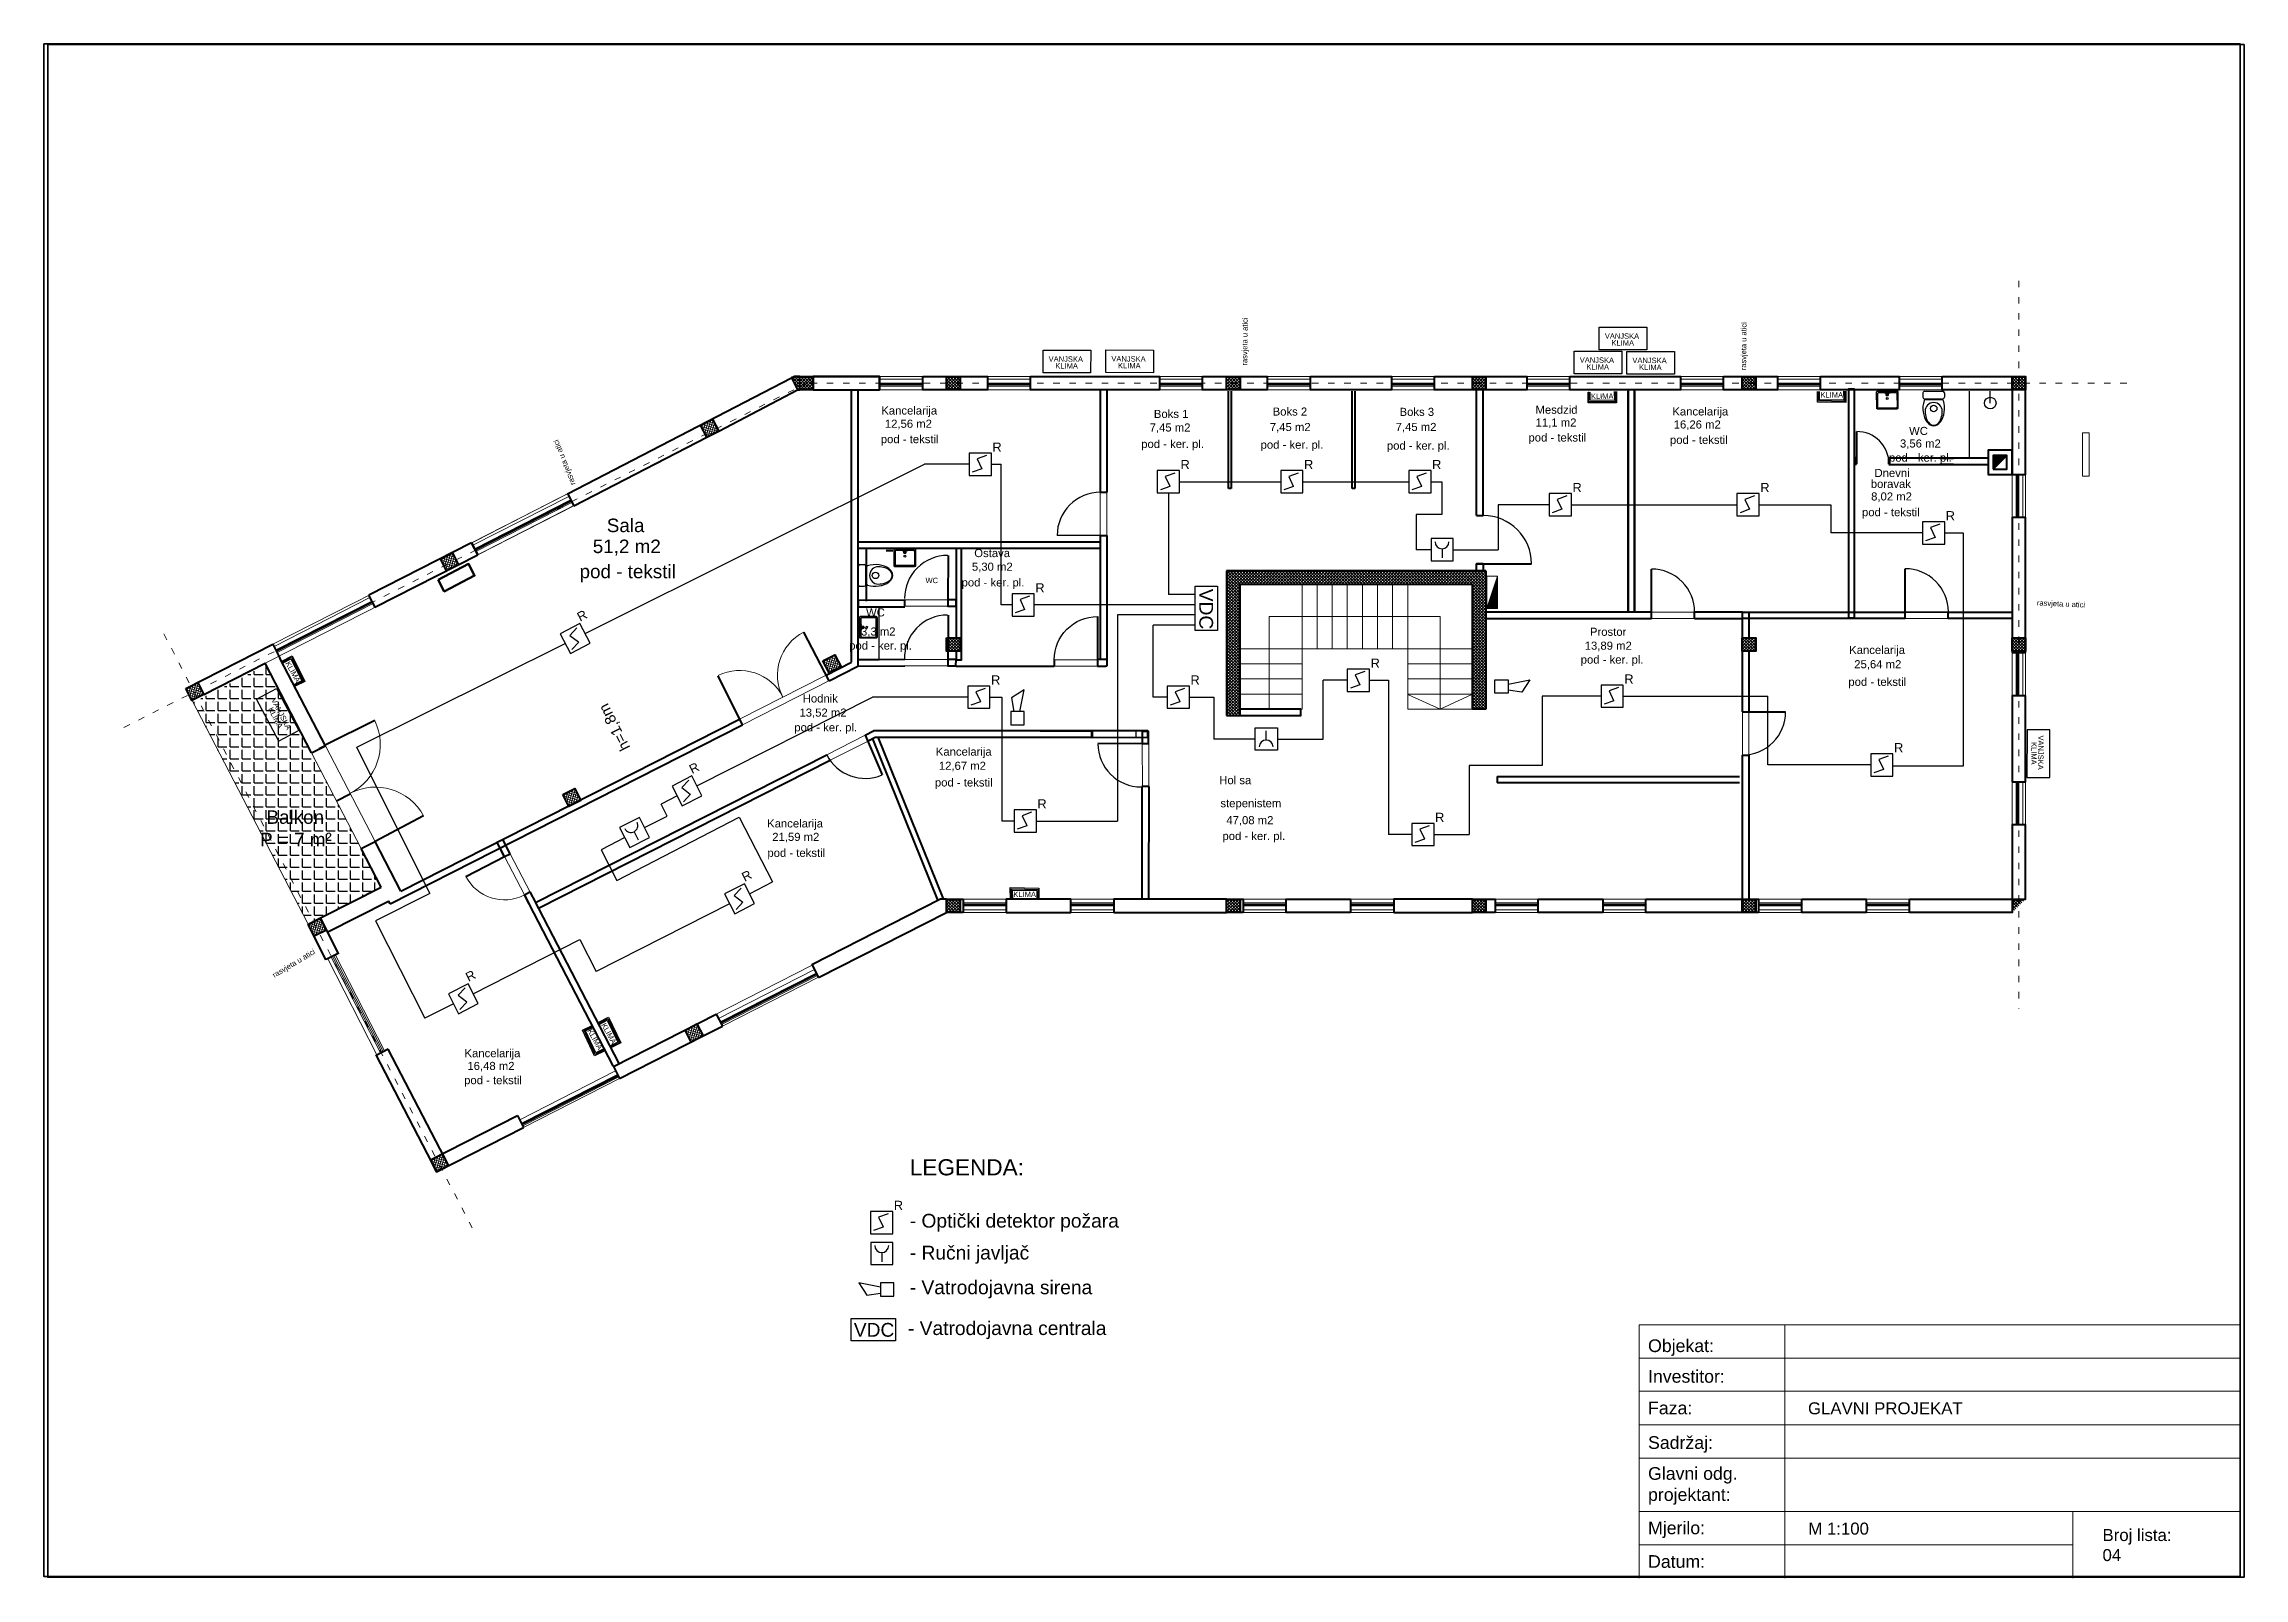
# Model space of a CAD drawing. Header units: millimetres. Extents: x 4190 to 8272, y 62 to 2909.
import ezdxf
from ezdxf.enums import TextEntityAlignment as Align

# ---------------------------------------------------------------- set-up
doc = ezdxf.new("R2010")
doc.units = ezdxf.units.MM
doc.linetypes.add('ACAD_ISO03W100', pattern=[30, 12, -18])
for name, color, linetype in [('01 RASVJETA KRUGOVI', 1, 'Continuous'), ('06 TEL I TV OZNAKE', 7, 'Continuous'), ('Opticki detektor', 1, 'Continuous'), ('People', 252, 'Continuous'), ('Rucni javljac', 1, 'Continuous')]:
    doc.layers.add(name, color=color, linetype=linetype)
for name, color, linetype, lineweight in [('02 RT', 7, 'Continuous', 9), ('KOTE', 252, 'Continuous', 18), ('POGLED', 252, 'Continuous', 9), ('SANITARIJE', 252, 'Continuous', 25), ('ZID', 251, 'Continuous', 40), ('zidovi', 252, 'Continuous', 35)]:
    doc.layers.add(name, color=color, linetype=linetype, lineweight=lineweight)
doc.styles.get("Standard").update_dxf_attribs({"font": 'arial.ttf'})
pattern_1 = [(45, (0, 0), (-2.82842712, 2.82842712), []), (135, (0, 0), (-2.82842712, -2.82842712), [])]

msp = doc.modelspace()

# ---------------------------------------------------------------- texts
for s, height, p in [('Kancelarija', 15, (5743.6, 2221.4)), ('12,56 m2', 15, (5750.2, 2196.9)), ('7,45 m2', 15, (6241.6, 2189.9)), ('Boks 1', 15, (6249.4, 2215.1)), ('7,45 m2', 15, (6464.5, 2190.8)), ('Boks 2', 15, (6469.8, 2219.5)), ('7,45 m2', 15, (6698, 2190.9)), ('Boks 3', 15, (6705.3, 2218.9)), ('Mesdzid', 15, (6957.5, 2222.9)), ('11,1 m2', 15, (6957.7, 2199.2)), ('Kancelarija', 15, (7211.4, 2219.7)), ('16,26 m2', 15, (7213.9, 2195.5)), ('pod - tekstil', 15, (5742.7, 2168.3)), ('pod - ker. pl.', 15, (6225.9, 2159.3)), ('pod - ker. pl.', 15, (6447.4, 2158)), ('pod - ker. pl.', 15, (6681.7, 2156.3)), ('pod - tekstil', 15, (6944.4, 2171.3)), ('pod - tekstil', 15, (7207, 2167)), ('3,56 m2', 15, (7633.8, 2160.2)), ('   WC', 15, (7633.2, 2183.5)), ('pod - ker. pl.', 15, (7613.4, 2134)), ('boravak', 15, (7579.6, 2085.2)), ('Dnevni', 15, (7586.5, 2105.5)), ('pod - tekstil', 15, (7563.3, 2032.7)), ('8,02 m2', 15, (7580.2, 2061.9)), ('Sala', 25, (5234.3, 2003.2)), ('51,2 m2', 25, (5208.3, 1964.3)), ('Ostava', 15, (5916.1, 1956.8)), ('pod - tekstil', 25, (5183.8, 1917.6)), ('WC', 10, (5825.7, 1908.5)), ('5,30 m2', 15, (5911.7, 1931.5)), ('pod - ker. pl.', 15, (5892.6, 1902.3)), ('WC', 15, (5715.3, 1846.7)), ('pod - ker. pl.', 15, (5684, 1785.1)), ('3,3 m2', 15, (5706, 1811.2, -1.6)), ('13,89 m2', 15, (7048.8, 1784.9)), ('Prostor', 15, (7058.5, 1810.7)), ('pod - ker. pl.', 15, (7041.4, 1759.1)), ('Kancelarija', 15, (7539.5, 1777)), ('25,64 m2', 15, (7548.9, 1750.5)), ('pod - tekstil', 15, (7538, 1717.8)), ('13,52 m2', 15, (5591.8, 1660.7)), ('  Hodnik', 15, (5586.2, 1686.9)), ('pod - ker. pl.', 15, (5582.2, 1633.3)), ('Kancelarija', 15, (5844.8, 1588.2)), ('12,67 m2', 15, (5850.4, 1562)), ('pod - tekstil', 15, (5843.1, 1531)), ('Hol sa', 15, (6370.7, 1535.3)), ('Balkon', 25, (4602.9, 1461.7)), ('Kancelarija', 15, (5531.8, 1455)), ('stepenistem', 15, (6372.8, 1492.5)), ('47,08 m2', 15, (6383.8, 1461)), ('P = 7 m²', 25, (4591.1, 1420.1)), ('21,59 m2', 15, (5541.3, 1430)), ('pod - ker. pl.', 15, (6376.6, 1431.6)), ('pod - tekstil', 15, (5532.3, 1400.3)), ('Kancelarija', 15, (4970.3, 1028.5)), ('pod - tekstil', 15, (4969.6, 978.4)), ('16,48 m2', 15, (4975.7, 1004.8))]:
    msp.add_text(s, height=height).set_placement(p)
at = {"layer": '01 RASVJETA KRUGOVI', "color": 14}
for s, rotation, p in [('rasvjeta u atici', 89.4496, (6423, 2356.9)), ('VANJSKA', 359.5508, (7117.9, 2362.1)), ('rasvjeta u atici', 89.4496, (7348.6, 2348.3)), ('VANJSKA', 359.5508, (6085.9, 2319.5)), ('VANJSKA', 359.5508, (6202.3, 2319.8)), ('VANJSKA', 359.5508, (7071.4, 2317.5)), ('KLIMA', 359.5508, (7119.4, 2349.4)), ('VANJSKA', 359.5508, (7169, 2317)), ('KLIMA', 359.5508, (6087.4, 2306.8)), ('KLIMA', 359.5508, (6203.8, 2307.1)), ('KLIMA', 359.5508, (7072.9, 2304.8)), ('KLIMA', 359.5508, (7170.5, 2304.3)), ('KLIMA', 0.789, (7081.3, 2250.5)), ('KLIMA', 0.0029, (7507.2, 2253)), ('rasvjeta u atici', 111.2959, (5160, 2134.2)), ('rasvjeta u atici', 357.4375, (7932.3, 1865.2)), ('KLIMA', 299.0855, (4647.7, 1741.4)), ('KLIMA', 297.5508, (4615.3, 1656.1)), ('VANJSKA', 297.5508, (4625.8, 1663.4)), ('KLIMA', 269.5508, (7877.4, 1592.5)), ('VANJSKA', 269.5508, (7890.1, 1594)), ('KLIMA', 0.0029, (6009.6, 1325.8)), ('rasvjeta u atici', 30.9863, (4656, 1198.6)), ('KLIMA', 299.0855, (5208.1, 1059.4)), ('KLIMA', 299.0855, (5233.8, 1070.2))]:
    msp.add_text(s, height=10, rotation=rotation, dxfattribs=at).set_placement(p, align=Align.CENTER)
at = {"layer": '06 TEL I TV OZNAKE'}
msp.add_text('h=1,8m', height=20, rotation=117, dxfattribs=at).set_placement((5256.9, 1645.4), align=Align.CENTER)
at = {"layer": 'Opticki detektor'}
for s, height, p in [('R', 17, (5949.8, 2152.5)), ('R', 17, (6298.9, 2120.1)), ('R', 17, (6528, 2120.1)), ('R', 17, (6765.6, 2120.1)), ('R', 17, (7026.1, 2077.4)), ('R', 17, (7374.6, 2077.4)), ('R', 17, (7718.7, 2025.1)), ('R', 17, (6029.5, 1891.4)), ('R', 17, (6651.5, 1751.5)), ('R', 17, (5947.3, 1720.3)), ('R', 17, (6317.3, 1720.3)), ('R', 17, (7122.3, 1722)), ('R', 17, (7622.8, 1594.5)), ('R', 17, (6033.3, 1490.2)), ('R', 17, (6771.2, 1465.2)), ('LEGENDA:', 30, (5796.4, 809.2)), ('R', 17, (5766.8, 745)), ('- Optički detektor požara', 25.5, (5796.4, 712.2)), ('- Ručni javljač', 25.5, (5796.4, 653)), ('- Vatrodojavna sirena', 25.5, (5796.4, 588.6)), ('VDC', 25.5, (5692.6, 509.7)), ('- Vatrodojavna centrala', 25.5, (5793.1, 512.8))]:
    msp.add_text(s, height=height, dxfattribs=at).set_placement(p)
for s, height, rotation, p in [('VDC', 25.5, 270, (6333.7, 1898)), ('R', 17, 27.6598, (5184.8, 1836.7)), ('R', 17, 27, (5392.6, 1553.9)), ('R', 17, 27, (5490.1, 1353.8)), ('R', 17, 27, (4977.7, 1168.2))]:
    msp.add_text(s, height=height, rotation=rotation, dxfattribs=at).set_placement(p)
at = {"layer": 'zidovi', "color": 7, "attachment_point": 1}
for s, width, insert, char_height in [('Objekat:', 710.518, (7166.3, 504.7), 23.51), ('Investitor:', 710.518, (7166.3, 447.8), 23.512), ('Faza:', 710.518, (7166.3, 389.2), 23.51), ('GLAVNI PROJEKAT', 702.793, (7463.1, 387.9), 22.275), ('Sadržaj:', 710.518, (7166.3, 325), 23.51), ('Glavni odg. \\Pprojektant:', 710.518, (7166.3, 267.6), 23.512), ('Mjerilo:', 710.518, (7166.3, 166.6), 23.51), ('M 1:100', 399.618, (7463.7, 164.6), 22.27), ('Broj lista:\\P04', 702.793, (8009.6, 152.7), 22.275), ('Datum:', 710.518, (7166.3, 104.2), 23.51)]:
    msp.add_mtext_dynamic_manual_height_columns(s, width=width, gutter_width=12.5, heights=[0], dxfattribs=dict(at, insert=insert, char_height=char_height))

# ---------------------------------------------------------------- blocks, each defined once
blk = doc.blocks.new('vkanc')
at = {"layer": 'People'}
blk.add_line((351599.9, 150091.4), (351599.9, 150011.4), dxfattribs=at)
for points in [[(351519.9, 150091.4), (351519.9, 150103.4)], [(351599.9, 150103.4), (351599.9, 150091.4)]]:
    blk.add_lwpolyline(points, dxfattribs=at)
blk.add_arc((351599.9, 150091.3), 80, 179.9647, 270.0353, dxfattribs=at)
at = {"layer": 'POGLED'}
for p, q in [((351519.9, 150091.4), (351519.9, 150103.4)), ((351519.9, 150103.4), (351599.9, 150103.4)), ((351599.9, 150103.4), (351599.9, 150091.4)), ((351599.9, 150091.4), (351519.9, 150091.4))]:
    blk.add_line(p, q, dxfattribs=at)
at = {"layer": 'ZID'}
for p, q in [((351519.9, 150091.4), (351519.9, 150103.4)), ((351599.9, 150091.4), (351599.9, 150103.4))]:
    blk.add_line(p, q, dxfattribs=at)
blk = doc.blocks.new('wc')
at = {"layer": 'SANITARIJE'}
for p, q in [((202329.3, -61175), (202329.3, -61167)), ((202366.3, -61178), (202332.3, -61178)), ((202364.4, -61163), (202334.3, -61163)), ((202369.3, -61175), (202369.3, -61167))]:
    blk.add_line(p, q, dxfattribs=at)
at = {"layer": 'SANITARIJE', "linetype": 'Continuous'}
blk.add_line((202366.3, -61164), (202332.3, -61164), dxfattribs=at)
at = {"layer": 'SANITARIJE'}
blk.add_circle((202349.3, -61146), 6, dxfattribs=at)
for centre, radius, start, end in [((202349.3, -61141), 16, 180, 0), ((202332.3, -61167), 3, 90, 180), ((202332.3, -61175), 3, 180, 270), ((202334.3, -61160), 3, 196.877, 270), ((202364.4, -61160), 3, 270, 343.123), ((202366.3, -61167), 3, 0, 90), ((202366.3, -61175), 3, 270, 0)]:
    blk.add_arc(centre, radius, start, end, dxfattribs=at)
for centre, major_axis, start_param, end_param in [((202349.3, -61146.5), (0, -32.5), 1.112765, 5.17042), ((202349.3, -61141), (0, 26), 4.712389, 7.853982)]:
    blk.add_ellipse(centre, major_axis=major_axis, ratio=0.615385, start_param=start_param, end_param=end_param, dxfattribs=at)
blk = doc.blocks.new('lav')
at = {"layer": 'SANITARIJE'}
for p, q in [((346740.4, 158614.3), (346743.7, 158614.3)), ((346743.7, 158611), (346740.4, 158611)), ((346743.7, 158614.3), (346743.7, 158611))]:
    blk.add_line(p, q, dxfattribs=at)
at = {"layer": 'SANITARIJE', "extrusion": (1e-16, 1, 0)}
for p, q in [((346745.4, 158611, 6.6), (346740.4, 158611, 1.6)), ((346743.7, 158611, 1.6), (346747, 158611, 4.9)), ((346747, 158611, 6.6), (346745.4, 158611, 6.6)), ((346747, 158611, 4.9), (346748.7, 158611, 4.9)), ((346748.7, 158611, 5.6), (346747, 158611, 6.6)), ((346748.7, 158611, 4.9), (346748.7, 158611, 5.6))]:
    blk.add_line(p, q, dxfattribs=at)
at = {"layer": 'SANITARIJE'}
blk.add_lwpolyline([(346740.4, 158594.5), (346740.4, 158630.8, -0.414214), (346742.1, 158632.4), (346771.7, 158632.4, -0.414214), (346773.4, 158630.8), (346773.4, 158594.5, -0.414214), (346771.7, 158592.9), (346742.1, 158592.9, -0.414214)], format="xyb", close=True, dxfattribs=at)
for points in [[(346740.4, 158630.8), (346740.6, 158631.6), (346741.2, 158632.2), (346742, 158632.4)], [(346771.7, 158632.4), (346772.5, 158632.2), (346773.1, 158631.6), (346773.3, 158630.8)], [(346740.4, 158594.5), (346740.6, 158593.7), (346741.2, 158593.2), (346742, 158592.9)], [(346771.7, 158592.9), (346772.5, 158593.1), (346773.1, 158593.7), (346773.3, 158594.5)]]:
    blk.add_lwpolyline(points, dxfattribs=at)
blk.add_circle((346754.2, 158612.7), 1.65, dxfattribs=at)
for points, invisible_edges in [([(346740.4, 158630.8), (346740.6, 158631.6), (346743.9, 158630), (346743.7, 158629.2)], 10), ([(346740.4, 158630.8), (346743.7, 158629.1), (346743.7, 158596.2), (346740.4, 158594.5)], 5), ([(346740.6, 158631.6), (346741.2, 158632.2), (346744.5, 158630.5), (346743.9, 158630)], 10), ([(346741.2, 158632.2), (346742, 158632.4), (346745.3, 158630.8), (346744.5, 158630.5)], 10), ([(346770.1, 158630.8), (346771.7, 158632.4), (346742, 158632.4), (346745.3, 158630.8)], 5), ([(346770.9, 158630.5), (346770.1, 158630.8), (346771.7, 158632.4), (346772.5, 158632.2)], 10), ([(346771.4, 158630), (346770.9, 158630.5), (346772.5, 158632.2), (346773.1, 158631.6)], 10), ([(346771.7, 158629.1), (346771.4, 158630), (346773.1, 158631.6), (346773.4, 158630.8)], 10), ([(346771.7, 158596.2), (346773.4, 158594.5), (346773.4, 158630.8), (346771.7, 158629.1)], 5), ([(346740.4, 158614.3, 1.6), (346745.4, 158614.3, 6.6), (346747, 158614.3, 6.6), (346743.7, 158614.3, 1.6)], 4), ([(346740.4, 158611, 1.6), (346743.7, 158611, 1.6), (346747, 158611, 4.9), (346745.4, 158611, 6.6)], 4), ([(346740.4, 158594.5), (346743.7, 158596.2), (346743.9, 158595.4), (346740.6, 158593.9)], 5), ([(346743.9, 158595.4), (346744.5, 158594.8), (346741.2, 158593.2), (346740.6, 158593.9)], 10), ([(346742.1, 158615.5, 3.3), (346740.7, 158616.3, 3.3), (346740.7, 158617.9, 3.3), (346742.1, 158618.8, 3.3)], 8), ([(346742.1, 158606.6, 3.3), (346740.7, 158607.4, 3.3), (346740.7, 158609, 3.3), (346742.1, 158609.9, 3.3)], 8), ([(346744.5, 158594.8), (346745.3, 158594.6), (346742.1, 158592.9), (346741.2, 158593.2)], 10), ([(346742.1, 158615.5, 3.3), (346742.1, 158618.8, 3.3), (346743.5, 158617.9, 3.3), (346743.5, 158616.3, 3.3)], 1), ([(346742.1, 158609.9, 3.3), (346742.1, 158606.6, 3.3), (346743.5, 158607.4, 3.3), (346743.5, 158609, 3.3)], 1), ([(346745.3, 158594.6), (346770.1, 158594.5), (346771.7, 158592.9), (346742.1, 158592.9)], 10), ([(346743.7, 158614.3, 1.6), (346747, 158614.3, 6.6), (346747, 158614.3, 4.9), (346743.7, 158614.3, 1.6)], 3), ([(346745.4, 158611, 6.6), (346747, 158611, 4.9), (346747, 158611, 6.6)], 11), ([(346747, 158614.3, 6.6), (346748.7, 158614.3, 5.6), (346748.7, 158614.3, 4.9), (346747, 158614.3, 4.9)], 8), ([(346748.7, 158611, 4.9), (346747, 158611, 4.9), (346747, 158611, 6.6), (346748.7, 158611, 5.6)], 2), ([(346770, 158594.6), (346770.9, 158594.8), (346772.5, 158593.1), (346771.7, 158592.9)], 10), ([(346770.9, 158594.8), (346771.5, 158595.4), (346773.1, 158593.7), (346772.5, 158593.1)], 10), ([(346771.5, 158595.4), (346771.7, 158596.2), (346773.4, 158594.5), (346773.1, 158593.7)], 10)]:
    blk.add_3dface(points, dxfattribs=dict(at, invisible_edges=invisible_edges))
for points in [[(346745.4, 158614.3, 6.6), (346745.4, 158611, 6.6), (346740.4, 158611, 1.6), (346740.4, 158614.3, 1.6)], [(346743.7, 158614.3, 1.6), (346740.4, 158614.3, 1.6), (346740.4, 158614.3), (346743.7, 158614.3)], [(346740.4, 158614.3), (346740.4, 158614.3, 1.6), (346740.4, 158611, 1.6), (346740.4, 158611)], [(346740.4, 158611), (346740.4, 158614.3), (346743.7, 158614.3), (346743.7, 158611)], [(346740.4, 158611, 1.6), (346743.7, 158611, 1.6), (346743.7, 158611), (346740.4, 158611)], [(346743.7, 158611, 1.6), (346743.7, 158614.3, 1.6), (346743.7, 158614.3), (346743.7, 158611)], [(346745.4, 158611, 6.6), (346745.4, 158614.3, 6.6), (346747, 158614.3, 6.6), (346747, 158611, 6.6)], [(346748.7, 158611, 5.6), (346748.7, 158614.3, 5.6), (346747, 158614.3, 6.6), (346747, 158611, 6.6)], [(346748.7, 158611, 5.6), (346748.7, 158614.3, 5.6), (346748.7, 158614.3, 4.9), (346748.7, 158611, 4.9)]]:
    blk.add_3dface(points, dxfattribs=at)
mesh = blk.add_polymesh((2, 6), dxfattribs=dict(at, n_close=True))
for k, corner in enumerate([(346742.1, 158618.8), (346740.7, 158617.9), (346740.7, 158616.3), (346742.1, 158615.5), (346743.5, 158616.3), (346743.5, 158617.9), (346742.1, 158618.8, 3.3), (346740.7, 158617.9, 3.3), (346740.7, 158616.3, 3.3), (346742.1, 158615.5, 3.3), (346743.5, 158616.3, 3.3), (346743.5, 158617.9, 3.3)]):
    mesh.set_mesh_vertex(divmod(k, 6), corner)
mesh = blk.add_polymesh((2, 6), dxfattribs=dict(at, n_close=True))
for k, corner in enumerate([(346742.1, 158609.9), (346740.7, 158609), (346740.7, 158607.4), (346742.1, 158606.6), (346743.5, 158607.4), (346743.5, 158609), (346742.1, 158609.9, 3.3), (346740.7, 158609, 3.3), (346740.7, 158607.4, 3.3), (346742.1, 158606.6, 3.3), (346743.5, 158607.4, 3.3), (346743.5, 158609, 3.3)]):
    mesh.set_mesh_vertex(divmod(k, 6), corner)
blk = doc.blocks.new('stubici')
at = {"layer": 'KOTE'}
h = blk.add_hatch(dxfattribs=at)
h.set_pattern_fill('ANSI37', color=256, scale=32)
h.set_pattern_definition(pattern_1)
h.paths.add_polyline_path([(47516.7, -24416.1), (47506.5, -24416.1), (47501.2, -24418.8), (47512.6, -24441.1), (47516.7, -24441.1)])
h.paths.add_polyline_path([(47541.7, -24416.1), (47516.7, -24416.1), (47516.7, -24428.6), (47541.7, -24428.6)])
h.paths.add_polyline_path([(47541.7, -24428.6), (47529.2, -24428.6), (47516.7, -24434.9), (47516.7, -24441.1), (47541.7, -24441.1)])
h.paths.add_polyline_path([(47529.2, -24428.6), (47516.7, -24428.6), (47516.7, -24434.9)], flags=17)
h = blk.add_hatch(dxfattribs=at)
h.set_pattern_fill('ANSI37', color=256, scale=32)
h.set_pattern_definition(pattern_1)
h.paths.add_polyline_path([(47801.6, -24416.1), (47789.1, -24416.1), (47789.1, -24428.6), (47801.6, -24428.6)])
h.paths.add_polyline_path([(47814.1, -24416.1), (47801.6, -24416.1), (47801.6, -24428.6), (47814.1, -24428.6)])
h.paths.add_polyline_path([(47814.1, -24428.6), (47801.6, -24428.6), (47801.6, -24441.1), (47814.1, -24441.1)])
h.paths.add_polyline_path([(47801.6, -24428.6), (47789.1, -24428.6), (47789.1, -24441.1), (47801.6, -24441.1)])
h = blk.add_hatch(dxfattribs=at)
h.set_pattern_fill('ANSI37', color=256, scale=32)
h.set_pattern_definition(pattern_1)
h.paths.add_polyline_path([(48308.5, -24416.1), (48308.5, -24441.1), (48333.5, -24441.1), (48333.5, -24416.1)])
h.paths.add_polyline_path([(48764.5, -24416.1), (48764.5, -24441.1), (48789.5, -24441.1), (48789.5, -24416.1)])
h.paths.add_polyline_path([(49265.3, -24416.1), (49265.3, -24441.1), (49290.3, -24441.1), (49290.3, -24416.1)])
h = blk.add_hatch(dxfattribs=at)
h.set_pattern_fill('ANSI37', color=256, scale=32)
h.set_pattern_definition(pattern_1)
h.paths.add_polyline_path([(49778.5, -24416.1), (49766, -24416.1), (49766, -24428.6), (49778.5, -24428.6)])
h.paths.add_polyline_path([(49791, -24416.1), (49778.5, -24416.1), (49778.5, -24428.6), (49791, -24428.6)])
h.paths.add_polyline_path([(49791, -24428.6), (49778.5, -24428.6), (49778.5, -24441.1), (49791, -24441.1)])
h.paths.add_polyline_path([(49778.5, -24428.6), (49766, -24428.6), (49766, -24441.1), (49778.5, -24441.1)])
h = blk.add_hatch(dxfattribs=at)
h.set_pattern_fill('ANSI37', color=256, scale=32, angle=119)
h.set_pattern_definition([(164, (955.153, 488.8974), (-1.10254942, -3.84504678), []), (254, (955.153, 488.8974), (3.84504678, -1.10254942), [])])
h.paths.add_polyline_path([(47332.6, -24506.4), (47354.8, -24495.1), (47366.2, -24517.3), (47343.9, -24528.7)])
h = blk.add_hatch(dxfattribs=at)
h.set_pattern_fill('ANSI37', color=256, scale=32, angle=119)
h.set_pattern_definition([(164, (472.422, 240.7428), (-1.10254942, -3.84504678), []), (254, (472.422, 240.7428), (3.84504678, -1.10254942), [])])
h.paths.add_polyline_path([(46849.8, -24754.6), (46872.1, -24743.2), (46883.5, -24765.5), (46861.2, -24776.9)])
h = blk.add_hatch(dxfattribs=at)
h.set_pattern_fill('ANSI37', color=256, scale=32, angle=119)
h.set_pattern_definition([(164, (1182.281, 51.224), (-1.10254942, -3.84504678), []), (254, (1182.281, 51.224), (3.84504678, -1.10254942), [])])
h.paths.add_polyline_path([(47559.7, -24944.1), (47581.9, -24932.8), (47593.3, -24955), (47571, -24966.4)])
h = blk.add_hatch(dxfattribs=at)
h.set_pattern_fill('ANSI37', color=256, scale=32)
h.set_pattern_definition(pattern_1)
h.paths.add_polyline_path([(47789.1, -25386.1), (47814.1, -25386.1), (47814.1, -25411.1), (47789.1, -25411.1)])
h.paths.add_polyline_path([(48308.5, -25386.1), (48333.5, -25386.1), (48333.5, -25411.1), (48308.5, -25411.1)])
h.paths.add_polyline_path([(48764.5, -25386.1), (48789.5, -25386.1), (48789.5, -25411.1), (48764.5, -25411.1)])
h.paths.add_polyline_path([(49265.3, -25386.1), (49290.3, -25386.1), (49290.3, -25411.1), (49265.3, -25411.1)])
h.paths.add_polyline_path([(49766, -25386.1), (49791, -25386.1), (49782.1, -25395.1), (49766, -25411.1)])
h.paths.add_polyline_path([(49766, -24901.1), (49791, -24901.1), (49791, -24926.1), (49766, -24926.1)])
h.paths.add_polyline_path([(49265.3, -24901.1), (49290.3, -24901.1), (49290.3, -24926.1), (49265.3, -24926.1)])
h = blk.add_hatch(dxfattribs=at)
h.set_pattern_fill('ANSI37', color=256, scale=32)
h.set_pattern_definition(pattern_1)
h.paths.add_polyline_path([(47801.6, -24901.1), (47789.1, -24901.1), (47789.1, -24913.6), (47801.6, -24913.6)])
h.paths.add_polyline_path([(47814.1, -24901.1), (47801.6, -24901.1), (47801.6, -24913.6), (47814.1, -24913.6)])
h.paths.add_polyline_path([(47814.1, -24913.6), (47801.6, -24913.6), (47801.6, -24926.1), (47814.1, -24926.1)])
h.paths.add_polyline_path([(47801.6, -24913.6), (47789.1, -24913.6), (47789.1, -24926.1), (47801.6, -24926.1)])
h = blk.add_hatch(dxfattribs=at)
h.set_pattern_fill('ANSI37', color=256, scale=32, angle=119)
h.set_pattern_definition([(164, (0, 0), (-1.10254942, -3.84504678), []), (254, (0, 0), (3.84504678, -1.10254942), [])])
h.paths.add_polyline_path([(46377.4, -24995.3), (46388.8, -25017.6), (46411, -25006.2), (46399.7, -24984)])
h = blk.add_hatch(dxfattribs=at)
h.set_pattern_fill('ANSI37', color=256, scale=32, angle=119)
h.set_pattern_definition([(164, (699.4853, -196.879), (-1.10254942, -3.84504678), []), (254, (699.4853, -196.879), (3.84504678, -1.10254942), [])])
h.paths.add_polyline_path([(47076.9, -25192.2), (47099.1, -25180.9), (47110.5, -25203.1), (47088.3, -25214.5)])
h = blk.add_hatch(dxfattribs=at)
h.set_pattern_fill('ANSI37', color=256, scale=32, angle=119)
h.set_pattern_definition([(164, (226.918, -437.6962), (-1.10254942, -3.84504678), []), (254, (226.918, -437.6962), (3.84504678, -1.10254942), [])])
h.paths.add_polyline_path([(46604.3, -25433), (46626.6, -25421.7), (46637.9, -25443.9), (46615.7, -25455.3)])
h = blk.add_hatch(dxfattribs=at)
h.set_pattern_fill('ANSI37', color=256, scale=32, angle=119)
h.set_pattern_definition([(164, (926.163, -633.7577), (-1.10254942, -3.84504678), []), (254, (926.163, -633.7577), (3.84504678, -1.10254942), [])])
h.paths.add_polyline_path([(47303.6, -25629.1), (47325.8, -25617.7), (47337.2, -25640), (47314.9, -25651.4)])
h = blk.add_hatch(dxfattribs=at)
h.set_pattern_fill('ANSI37', color=256, scale=32, angle=119)
h.set_pattern_definition([(164, (453.9342, -874.8723), (-1.10254942, -3.84504678), []), (254, (453.9342, -874.8723), (3.84504678, -1.10254942), [])])
h.paths.add_polyline_path([(46831.3, -25870.2), (46853.6, -25858.8), (46865, -25881.1), (46842.7, -25892.5)])
at = {"layer": 'POGLED'}
blk.add_lwpolyline([(49291.2, -25385.7), (47789.1, -25386.1), (47789.1, -25411.1), (49291.2, -25410.7)], close=True, dxfattribs=at)
at = {"layer": 'ZID'}
blk.add_line((47501.2, -24418.8), (47512.6, -24441.1), dxfattribs=at)
for points in [[(47516.7, -24416.1), (47541.7, -24416.1), (47541.7, -24441.1), (47516.7, -24441.1)], [(47789.1, -24416.1), (47814.1, -24416.1), (47814.1, -24441.1), (47789.1, -24441.1)], [(48308.5, -24416.1), (48333.5, -24416.1), (48333.5, -24441.1), (48308.5, -24441.1)], [(48764.5, -24416.1), (48789.5, -24416.1), (48789.5, -24441.1), (48764.5, -24441.1)], [(49265.3, -24416.1), (49290.3, -24416.1), (49290.3, -24441.1), (49265.3, -24441.1)], [(49766, -24416.1), (49791, -24416.1), (49791, -24441.1), (49766, -24441.1)], [(47332.6, -24506.4), (47354.8, -24495.1), (47366.2, -24517.3), (47343.9, -24528.7)], [(46849.8, -24754.6), (46872.1, -24743.2), (46883.5, -24765.5), (46861.2, -24776.9)], [(47559.6, -24944.1), (47581.9, -24932.7), (47593.2, -24955), (47571, -24966.3)], [(47789.1, -24901.1), (47814.1, -24901.1), (47814.1, -24926.1), (47789.1, -24926.1)], [(49766, -24901.1), (49791, -24901.1), (49791, -24926.1), (49766, -24926.1)], [(46377.4, -24995.3), (46399.7, -24984), (46411, -25006.2), (46388.8, -25017.6)], [(47076.9, -25192.2), (47099.1, -25180.9), (47110.5, -25203.1), (47088.3, -25214.5)], [(47789.1, -25386.1), (47814.1, -25386.1), (47814.1, -25411.1), (47789.1, -25411.1)], [(48308.5, -25386.1), (48333.5, -25386.1), (48333.5, -25411.1), (48308.5, -25411.1)], [(48764.5, -25386.1), (48789.5, -25386.1), (48789.5, -25411.1), (48764.5, -25411.1)], [(49265.3, -25386.1), (49290.3, -25386.1), (49290.3, -25411.1), (49265.3, -25411.1)], [(46604.5, -25433), (46626.7, -25421.6), (46638.1, -25443.9), (46615.8, -25455.2)], [(47303.6, -25629.1), (47325.8, -25617.7), (47337.2, -25640), (47314.9, -25651.4)], [(46831.3, -25870.2), (46853.6, -25858.8), (46865, -25881.1), (46842.7, -25892.5)]]:
    blk.add_lwpolyline(points, close=True, dxfattribs=at)
blk = doc.blocks.new('prozwer')
at = {"layer": 'POGLED'}
for p, q in [((47741.6, -27524.4), (47661.6, -27524.4)), ((47741.6, -27529.4), (47661.6, -27529.4)), ((47741.6, -27549.4), (47661.6, -27549.4))]:
    blk.add_line(p, q, dxfattribs=at)
for points in [[(47741.6, -27539.4), (47661.6, -27539.4), (47661.6, -27536.7), (47741.6, -27536.7)], [(47741.6, -27539.4), (47661.6, -27539.4), (47661.6, -27542.1), (47741.6, -27542.1)]]:
    blk.add_lwpolyline(points, dxfattribs=at)
at = {"layer": 'ZID'}
blk.add_line((47741.6, -27539.4), (47661.6, -27539.4), dxfattribs=at)
blk = doc.blocks.new('_RT')
at = {"layer": '02 RT', "lineweight": 20}
h = blk.add_hatch(dxfattribs=at)
h.set_pattern_fill('ANSI31', color=256)
h.set_pattern_definition([(45, (0, 0), (-0.08838834765, 0.08838834765), [])])
h.paths.add_polyline_path([(108054.2, -19514.5), (108054.2, -19454.5), (108074.2, -19454.5)])
blk.add_line((108074.2, -19454.5), (108054.2, -19514.5), dxfattribs=at)
blk.add_lwpolyline([(108054.2, -19514.5), (108074.2, -19514.5), (108074.2, -19454.5), (108054.2, -19454.5)], close=True, dxfattribs=at)

# ---------------------------------------------------------------- hatches: boundary and pattern name
at = {"layer": 'KOTE'}
h = msp.add_hatch(dxfattribs=at)
h.set_pattern_fill('ANSI37', color=256, scale=32)
h.set_pattern_definition([(45, (-41924.2388, 26708.127), (-2.82842712, 2.82842712), []), (135, (-41924.2388, 26708.127), (-2.82842712, -2.82842712), [])])
h.paths.add_polyline_path([(6853.3, 1931.6), (6396.8, 1931.6), (6396.8, 1794.6), (6409.3, 1794.6), (6409.3, 1906.6), (6524.3, 1906.6), (6549.3, 1906.6), (6577.3, 1906.6), (6605.3, 1906.6), (6633.3, 1906.6), (6661.3, 1906.6), (6837.3, 1906.6), (6840.3, 1906.6), (6840.3, 1794.6), (6853.3, 1794.6)])
h.paths.add_polyline_path([(6396.8, 1931.6), (6384.3, 1931.6), (6384.3, 1794.6), (6396.8, 1794.6)])
h.paths.add_polyline_path([(6396.8, 1794.6), (6384.3, 1794.6), (6384.3, 1663), (6396.8, 1663)])
h.paths.add_polyline_path([(6409.3, 1794.6), (6396.8, 1794.6), (6396.8, 1663), (6409.3, 1663)])
h.paths.add_polyline_path([(6853.3, 1794.6), (6840.3, 1794.6), (6840.3, 1674.6), (6853.3, 1674.6)])
h.paths.add_polyline_path([(6865.3, 1794.6), (6853.3, 1794.6), (6853.3, 1674.6), (6865.3, 1674.6)])
h.paths.add_polyline_path([(6865.3, 1931.6), (6862.3, 1931.6), (6853.3, 1931.6), (6853.3, 1794.6), (6865.3, 1794.6)])
at = {"layer": 'SANITARIJE'}
h = msp.add_hatch(dxfattribs=at)
h.set_pattern_fill('ANGLE', color=256, scale=3.2)
h.set_pattern_definition([(0, (-374465.082, -137268.07), (0, 22.352), [16.256, -6.096]), (90, (-374465.082, -137268.07), (-22.352, 1e-15), [16.256, -6.096])])
h.paths.add_polyline_path([(4679.6, 1276.4), (4706.4, 1290.1), (4815.2, 1345.4), (4602.1, 1756.2), (4493.4, 1700.7), (4466.6, 1687)])
at = {"layer": 'ZID'}
h = msp.add_hatch(color=256, dxfattribs=at)
h.dxf.hatch_style = 1
h.paths.add_polyline_path([(7806.8, 2145.2), (7806.8, 2120.2), (7831.8, 2145.2)])

# ---------------------------------------------------------------- linework, layer by layer
at = {"color": 14}
for p, q in [((7054.9, 2243.4), (7054.9, 2263.2)), ((7056.5, 2245.8), (7056.7, 2263.3)), ((7106, 2245.3), (7056.5, 2245.8)), ((7058.6, 2248), (7058.6, 2263.2)), ((7104, 2247.5), (7058.6, 2248)), ((7103.5, 2264.1), (7104, 2247.5)), ((7105.5, 2264.3), (7106, 2245.3)), ((7107.5, 2264.5), (7108, 2243)), ((7480.5, 2244.3), (7480.6, 2264)), ((7482.1, 2246.7), (7482.4, 2264.2)), ((7531.6, 2245.8), (7482.1, 2246.7)), ((7484.2, 2248.8), (7484.3, 2264.1)), ((7529.6, 2248), (7484.2, 2248.8)), ((7529.2, 2264.6), (7529.6, 2248)), ((7531.6, 2245.8), (7531.6, 2265)), ((7533.2, 2265), (7533.5, 2243.5)), ((7108, 2243), (7054.9, 2243.4)), ((7533.5, 2243.5), (7480.5, 2244.3)), ((4631.5, 1763.7), (4650.5, 1773.7)), ((4632.6, 1762), (4649.3, 1770.9)), ((4633.7, 1760.3), (4648.3, 1768.1)), ((4648.3, 1768.1), (4668.2, 1727.3)), ((4649.3, 1770.9), (4671.1, 1726.5)), ((4650.5, 1773.7), (4674, 1726.1)), ((4668.2, 1727.3), (4654.6, 1720.5)), ((4671.1, 1726.5), (4655.4, 1718.8)), ((4674, 1726.1), (4656.3, 1717.3)), ((5983.3, 1321.9), (5983, 1343.3)), ((5983, 1343.3), (6036.1, 1342.5)), ((5985.3, 1322.1), (5984.9, 1341)), ((5984.9, 1341), (6034.4, 1340.1)), ((5987.4, 1322.3), (5987, 1338.8)), ((5987, 1338.8), (6032.4, 1338)), ((6032.4, 1338), (6032.3, 1322.7)), ((6034.4, 1340.1), (6034.1, 1322.7)), ((6036.1, 1342.5), (6035.9, 1322.8)), ((5218.2, 1092.7), (5237.2, 1102.7)), ((5237.2, 1102.7), (5260.6, 1055.1)), ((5189.2, 1079), (5207.1, 1087.5)), ((5211.7, 1031), (5189.2, 1079)), ((5192.1, 1078.6), (5207.9, 1086)), ((5212.9, 1033.7), (5192.1, 1078.6)), ((5194.9, 1077.7), (5208.7, 1084.2)), ((5214, 1036.5), (5194.9, 1077.7)), ((5219.3, 1091), (5236, 1100)), ((5220.4, 1089.3), (5235, 1097.1)), ((5235, 1097.1), (5254.9, 1056.4)), ((5236, 1100), (5257.7, 1055.5)), ((5230.9, 1040.6), (5211.7, 1031)), ((5229.8, 1042.3), (5212.9, 1033.7)), ((5228.7, 1044.1), (5214, 1036.5)), ((5254.9, 1056.4), (5241.2, 1049.5)), ((5257.7, 1055.5), (5242, 1047.8)), ((5260.6, 1055.1), (5243, 1046.3))]:
    msp.add_line(p, q, dxfattribs=at)
msp.add_line((5907.4, 1622.3), (5967.8, 1622.3))
at = {"color": 14, "lineweight": 30}
for points in [[(7164, 2341.4), (7075.8, 2341.6), (7075.9, 2383.8), (7164.1, 2383.6)], [(6132, 2298.8), (6043.8, 2299), (6043.9, 2341.1), (6132.1, 2340.9)], [(6248.5, 2299), (6160.3, 2299.2), (6160.4, 2341.4), (6248.6, 2341.2)], [(7117.6, 2296.7), (7029.4, 2296.9), (7029.5, 2339.1), (7117.7, 2338.9)], [(7215.1, 2296.2), (7126.9, 2296.4), (7127, 2338.6), (7215.2, 2338.4)], [(4621.7, 1712.8), (4663, 1634.8), (4625.7, 1615.1), (4584.4, 1693)], [(7911.7, 1636), (7869.6, 1636.1), (7869.4, 1547.9), (7911.5, 1547.8)]]:
    msp.add_lwpolyline(points, close=True, dxfattribs=at)
at = {"color": 1, "lineweight": 50}
msp.add_lwpolyline([(4921.5, 1914.8), (4977.7, 1944.1), (4989, 1922.6), (4932.7, 1893.2)], close=True, dxfattribs=at)
at = {"layer": 'KOTE', "linetype": 'ACAD_ISO03W100'}
for p, q in [((7854.3, 2469.6), (7854.3, 1118.9)), ((4412.6, 1814.1), (4991.9, 697.6))]:
    msp.add_line(p, q, dxfattribs=at)
at = {"layer": 'KOTE'}
for p, q in [((5430.6, 2213), (5577, 2289.3)), ((5441.9, 2190.8), (5588.4, 2267.1)), ((5588.4, 2267.1), (5592.9, 2267.1)), ((4947.8, 1964.9), (5430.6, 2213)), ((4936.9, 1931.3), (5441.9, 2190.8)), ((4614.6, 1795.4), (4947.8, 1964.9)), ((4464.5, 1690.5), (4959.2, 1942.6)), ((6463.2, 1674.6), (6463.2, 1846.6)), ((6463.2, 1846.6), (6780.3, 1846.6)), ((6780.3, 1846.6), (6780.3, 1674.6)), ((6780.3, 1674.6), (6722.1, 1701.4)), ((6780.3, 1674.6), (6840.3, 1702.6)), ((4686.6, 1593.3), (4778.7, 1415.8)), ((4804.5, 1428.9), (4712.4, 1606.4))]:
    msp.add_line(p, q, dxfattribs=at)
at = {"layer": 'Opticki detektor'}
for p, q in [((5193.9, 1815), (5824, 2129.1)), ((5906.5, 2129.1), (5824, 2129.1)), ((5906.5, 2149.7), (5906.5, 2108.5)), ((5947.8, 2149.7), (5906.5, 2149.7)), ((5939, 2145.4), (5921.3, 2139.1)), ((5921.3, 2139.1), (5929.9, 2120.9)), ((5947.8, 2108.5), (5947.8, 2149.7)), ((5947.8, 2129.1), (5965.8, 2129.1)), ((5965.8, 1868), (5965.8, 2129.1)), ((5906.5, 2108.5), (5947.8, 2108.5)), ((5930, 2120.6), (5912.3, 2114.3)), ((6255.7, 2117.3), (6255.7, 2076)), ((6297, 2117.3), (6255.7, 2117.3)), ((6279.2, 2088.1), (6261.5, 2081.9)), ((6288.2, 2112.9), (6270.5, 2106.7)), ((6270.5, 2106.7), (6279.1, 2088.5)), ((6297, 2076), (6297, 2117.3)), ((6297, 2096.6), (6484.8, 2096.6)), ((6484.8, 2117.3), (6484.8, 2076)), ((6526, 2117.3), (6484.8, 2117.3)), ((6508.3, 2088.1), (6490.6, 2081.9)), ((6517.3, 2112.9), (6499.6, 2106.7)), ((6499.6, 2106.7), (6508.1, 2088.5)), ((6526, 2076), (6526, 2117.3)), ((6526, 2096.6), (6722.3, 2096.6)), ((6722.3, 2117.3), (6722.3, 2076)), ((6763.6, 2117.3), (6722.3, 2117.3)), ((6745.8, 2088.1), (6728.1, 2081.9)), ((6754.8, 2112.9), (6737.1, 2106.7)), ((6737.1, 2106.7), (6745.7, 2088.5)), ((6763.6, 2076), (6763.6, 2117.3)), ((6763.6, 2096.6), (6783.8, 2096.6)), ((6783.8, 2096.6), (6783.8, 2036.2)), ((6255.7, 2076), (6297, 2076)), ((6276.3, 2076), (6276.3, 1887.5)), ((6484.8, 2076), (6526, 2076)), ((6722.3, 2076), (6763.6, 2076)), ((6982.9, 2054), (6888.2, 2054)), ((6888.2, 2054), (6888.2, 1970.6)), ((6982.9, 2074.6), (6982.9, 2033.4)), ((7024.2, 2074.6), (6982.9, 2074.6)), ((7006.4, 2045.5), (6988.7, 2039.2)), ((7015.4, 2070.3), (6997.7, 2064)), ((6997.7, 2064), (7006.2, 2045.8)), ((7024.2, 2033.4), (7024.2, 2074.6)), ((7024.2, 2054), (7331.3, 2054)), ((7331.3, 2074.6), (7331.3, 2033.4)), ((7372.6, 2074.6), (7331.3, 2074.6)), ((7354.8, 2045.5), (7337.1, 2039.2)), ((7363.8, 2070.3), (7346.1, 2064)), ((7346.1, 2064), (7354.7, 2045.8)), ((7372.6, 2033.4), (7372.6, 2074.6)), ((7372.6, 2054), (7505.7, 2054)), ((7505.7, 2054), (7505.7, 2001.7)), ((6783.8, 2036.2), (6736.1, 2036.2)), ((6736.1, 2036.2), (6736.1, 1970.6)), ((6982.9, 2033.4), (7024.2, 2033.4)), ((7331.3, 2033.4), (7372.6, 2033.4)), ((7675.4, 2001.7), (7505.7, 2001.7)), ((7675.4, 2022.3), (7675.4, 1981.1)), ((7716.7, 2022.3), (7675.4, 2022.3)), ((7707.9, 2018), (7690.2, 2011.7)), ((7690.2, 2011.7), (7698.8, 1993.5)), ((7716.7, 1981.1), (7716.7, 2022.3)), ((7716.7, 2001.7), (7751.2, 2001.7)), ((7751.2, 2001.7), (7751.2, 1568.9)), ((6763.6, 1970.6), (6736.1, 1970.6)), ((6804.8, 1970.6), (6888.2, 1970.6)), ((7675.4, 1981.1), (7716.7, 1981.1)), ((7698.9, 1993.2), (7681.2, 1986.9)), ((5986.3, 1888.6), (5986.3, 1847.3)), ((6027.5, 1888.6), (5986.3, 1888.6)), ((6018.8, 1884.3), (6001.1, 1878)), ((6001.1, 1878), (6009.6, 1859.8)), ((6027.5, 1847.3), (6027.5, 1888.6)), ((6326.2, 1887.5), (6276.3, 1887.5)), ((6326.2, 1820.6), (6326.2, 1902.7)), ((6326.2, 1902.7), (6367.5, 1902.7)), ((6367.5, 1902.7), (6367.5, 1820.6)), ((5986.3, 1868), (5965.8, 1868)), ((5986.3, 1847.3), (6027.5, 1847.3)), ((6009.8, 1859.5), (5992.1, 1853.2)), ((6326.2, 1868), (6027.5, 1868)), ((6326.2, 1849.5), (6182, 1849.5)), ((6182, 1849.5), (6182, 1466.8)), ((4770.5, 1604), (5157, 1796.6)), ((5184.3, 1833.3), (5147.8, 1814.1)), ((5147.8, 1814.1), (5166.9, 1777.6)), ((5178.6, 1825.4), (5165.8, 1811.6)), ((5165.8, 1811.6), (5181.8, 1799.5)), ((5166.9, 1777.6), (5203.5, 1796.8)), ((5182.1, 1799.2), (5169.3, 1785.5)), ((5203.5, 1796.8), (5184.3, 1833.3)), ((6326.2, 1830.4), (6248.1, 1830.4)), ((6248.1, 1696.9), (6248.1, 1830.4)), ((6367.5, 1820.6), (6326.2, 1820.6)), ((5904, 1717.5), (5904, 1676.3)), ((5945.3, 1717.5), (5904, 1717.5)), ((5945.3, 1676.3), (5945.3, 1717.5)), ((6274, 1717.5), (6274, 1676.3)), ((6315.3, 1717.5), (6274, 1717.5)), ((6315.3, 1676.3), (6315.3, 1717.5)), ((6563.6, 1619), (6563.6, 1728.1)), ((6608.3, 1728.1), (6563.6, 1728.1)), ((6608.3, 1748.7), (6608.3, 1707.4)), ((6649.5, 1748.7), (6608.3, 1748.7)), ((6631.8, 1719.6), (6614, 1713.3)), ((6640.8, 1744.4), (6623.1, 1738.1)), ((6623.1, 1738.1), (6631.6, 1719.9)), ((6649.5, 1707.4), (6649.5, 1748.7)), ((6649.5, 1728.1), (6684.8, 1728.1)), ((6684.8, 1728.1), (6684.8, 1441.8)), ((6882, 1704.4), (6882, 1729.2)), ((6882, 1729.2), (6906.7, 1729.2)), ((6906.7, 1729.2), (6906.7, 1704.4)), ((6906.7, 1721.2), (6946.8, 1729.2)), ((6946.8, 1729.2), (6932.2, 1705.9)), ((7079.1, 1719.2), (7079.1, 1678)), ((7120.4, 1719.2), (7079.1, 1719.2)), ((7111.6, 1714.9), (7093.9, 1708.6)), ((7120.4, 1678), (7120.4, 1719.2)), ((5401.5, 1532.1), (5727.5, 1696.9)), ((5904, 1696.9), (5727.5, 1696.9)), ((5904, 1676.3), (5945.3, 1676.3)), ((5927.5, 1688.4), (5909.8, 1682.1)), ((5936.5, 1713.2), (5918.8, 1706.9)), ((5918.8, 1706.9), (5927.4, 1688.7)), ((5945.3, 1696.9), (5967.5, 1696.9)), ((5967.5, 1696.9), (5967.5, 1466.8)), ((6008.6, 1710.2), (5985.3, 1695.6)), ((5985.3, 1695.6), (5989.3, 1670.1)), ((6000.6, 1670.1), (6008.6, 1710.2)), ((6274, 1696.9), (6248.1, 1696.9)), ((6274, 1676.3), (6315.3, 1676.3)), ((6297.5, 1688.4), (6279.8, 1682.1)), ((6306.5, 1713.2), (6288.8, 1706.9)), ((6288.8, 1706.9), (6297.4, 1688.7)), ((6315.3, 1696.9), (6360.7, 1696.9)), ((6360.7, 1696.9), (6360.7, 1619)), ((6608.3, 1707.4), (6649.5, 1707.4)), ((6906.7, 1704.4), (6882, 1704.4)), ((6932.2, 1705.9), (6906.7, 1709.9)), ((7079.1, 1698.6), (6969.8, 1698.6)), ((6969.8, 1698.6), (6969.8, 1570)), ((7079.1, 1678), (7120.4, 1678)), ((7102.6, 1690.1), (7084.9, 1683.8)), ((7093.9, 1708.6), (7102.4, 1690.4)), ((7120.4, 1698.6), (7388.8, 1698.6)), ((7388.8, 1571), (7388.8, 1698.6)), ((6008.6, 1670.1), (5983.9, 1670.1)), ((5983.9, 1670.1), (5983.9, 1645.4)), ((5983.9, 1645.4), (6008.6, 1645.4)), ((6008.6, 1645.4), (6008.6, 1670.1)), ((4905.8, 1332.4), (4770.5, 1604)), ((6437.2, 1619), (6360.7, 1619)), ((6478.5, 1619), (6563.6, 1619)), ((6969.8, 1570), (6834.4, 1570)), ((6834.4, 1570), (6834.4, 1441.8)), ((7579.6, 1571), (7388.8, 1571)), ((7579.6, 1591.7), (7579.6, 1550.4)), ((7620.8, 1591.7), (7579.6, 1591.7)), ((7603.1, 1562.5), (7585.4, 1556.3)), ((7612.1, 1587.3), (7594.4, 1581.1)), ((7594.4, 1581.1), (7602.9, 1562.9)), ((7620.8, 1550.4), (7620.8, 1591.7)), ((7696, 1568.9), (7620.8, 1568.9)), ((7751.2, 1568.9), (7696, 1568.9)), ((5364.7, 1513.4), (5335.3, 1498.1)), ((5392.1, 1550.5), (5355.4, 1531.8)), ((5355.4, 1531.8), (5374.1, 1495)), ((5386.3, 1542.7), (5373.4, 1529)), ((5373.4, 1529), (5389.2, 1516.7)), ((5374.1, 1495), (5410.9, 1513.7)), ((5389.5, 1516.5), (5376.6, 1502.8)), ((5410.9, 1513.7), (5392.1, 1550.5)), ((7579.6, 1550.4), (7620.8, 1550.4)), ((5252.9, 1356.7), (5479.9, 1473.9)), ((5304.2, 1455), (5346.3, 1476.1)), ((5346.3, 1476.1), (5335.3, 1498.1)), ((5479.9, 1473.9), (5541.7, 1354.1)), ((5990, 1487.4), (5990, 1446.1)), ((6031.3, 1487.4), (5990, 1487.4)), ((6022.5, 1483.1), (6004.8, 1476.8)), ((6004.8, 1476.8), (6013.4, 1458.6)), ((6031.3, 1446.1), (6031.3, 1487.4)), ((5267.5, 1436.3), (5223.6, 1413.6)), ((5990, 1466.8), (5967.5, 1466.8)), ((5990, 1446.1), (6031.3, 1446.1)), ((6013.5, 1458.3), (5995.8, 1452)), ((6031.3, 1466.8), (6182, 1466.8)), ((6727.9, 1441.8), (6684.8, 1441.8)), ((6727.9, 1462.4), (6727.9, 1421.2)), ((6769.2, 1462.4), (6727.9, 1462.4)), ((6751.4, 1433.3), (6733.7, 1427)), ((6760.4, 1458.1), (6742.7, 1451.9)), ((6742.7, 1451.9), (6751.3, 1433.7)), ((6769.2, 1421.2), (6769.2, 1462.4)), ((6769.2, 1441.8), (6834.4, 1441.8)), ((5223.6, 1413.6), (5252.9, 1356.7)), ((6727.9, 1421.2), (6769.2, 1421.2)), ((5489.6, 1350.4), (5452.8, 1331.6)), ((5508.3, 1313.6), (5489.6, 1350.4)), ((5498.9, 1332), (5541.7, 1354.1)), ((4905.8, 1332.4), (4805.4, 1281.8)), ((5462.2, 1313.3), (5214.5, 1187.3)), ((5452.8, 1331.6), (5471.6, 1294.9)), ((5483.7, 1342.5), (5470.8, 1328.9)), ((5470.8, 1328.9), (5486.7, 1316.6)), ((5471.6, 1294.9), (5508.3, 1313.6)), ((5487, 1316.3), (5474.1, 1302.7)), ((4805.4, 1281.8), (4896.6, 1100.9)), ((4986.6, 1146.4), (5184.2, 1246.9)), ((5184.2, 1246.9), (5214.5, 1187.3)), ((4977.2, 1164.8), (4940.5, 1146.1)), ((4940.5, 1146.1), (4959.2, 1109.3)), ((4971.4, 1157), (4958.5, 1143.4)), ((4958.5, 1143.4), (4974.3, 1131)), ((4995.9, 1128.1), (4977.2, 1164.8)), ((4949.8, 1127.7), (4896.6, 1100.9)), ((4959.2, 1109.3), (4995.9, 1128.1)), ((4974.6, 1130.8), (4961.7, 1117.2)), ((5723.6, 742.2), (5723.6, 700.9)), ((5764.8, 742.2), (5723.6, 742.2)), ((5756.1, 737.9), (5738.4, 731.6)), ((5764.8, 700.9), (5764.8, 742.2)), ((5723.6, 700.9), (5764.8, 700.9)), ((5747.1, 713.1), (5729.4, 706.8)), ((5738.4, 731.6), (5746.9, 713.4)), ((5724, 684.8), (5724, 643.6)), ((5765.3, 684.8), (5724, 684.8)), ((5744.4, 665.9), (5744.4, 648.8)), ((5765.3, 643.6), (5765.3, 684.8)), ((5724, 643.6), (5765.3, 643.6)), ((5742.3, 601.9), (5702.2, 609.9)), ((5702.2, 609.9), (5716.8, 586.6)), ((5716.8, 586.6), (5742.3, 590.6)), ((5742.3, 609.9), (5742.3, 585.2)), ((5767.1, 609.9), (5742.3, 609.9)), ((5742.3, 585.2), (5767.1, 585.2)), ((5767.1, 585.2), (5767.1, 609.9)), ((5687.8, 502.3), (5687.8, 543.5)), ((5687.8, 543.5), (5770, 543.5)), ((5770, 543.5), (5770, 502.3)), ((5770, 502.3), (5687.8, 502.3))]:
    msp.add_line(p, q, dxfattribs=at)
msp.add_arc((5744.4, 678.8), 12.9, 180, 0, dxfattribs=at)
at = {"layer": 'People'}
for p, q in [((7129.4, 2264.6), (7129.4, 2204.6)), ((6860.3, 1944.1), (6950.3, 1944.1)), ((7643.2, 1854.6), (7723.2, 1854.6)), ((7723.2, 1854.6), (7723.2, 1842.6))]:
    msp.add_line(p, q, dxfattribs=at)
for points in [[(7553, 2129.2), (7553, 2141.2)], [(7643.2, 1842.6), (7643.2, 1854.6)], [(7723.2, 1854.6), (7723.2, 1842.6)], [(6136, 1622.3), (6136, 1634.3)], [(6216, 1634.3), (6216, 1622.3)], [(7341.5, 1669.3), (7353.5, 1669.3)], [(7353.5, 1589.3), (7341.5, 1589.3)]]:
    msp.add_lwpolyline(points, dxfattribs=at)
for centre, radius, start, end in [((7553.5, 2130), 59.9, 359.9088, 90.0912), ((6860.1, 1944), 90.1, 0.0786, 89.9214), ((5866.7, 1879.9), 80, 89.9039, 179.9745), ((7172.8, 1854.6), 80, 359.9647, 90.0353), ((7643.5, 1855.2), 80, 359.9647, 90.0353), ((5866.5, 1769.2), 80, 89.9209, 181.6621), ((7341.5, 1669.5), 80, 269.9647, 0.0353), ((6225.6, 1610.2), 80, 179.9647, 270.0353), ((5713.8, 1626.1), 80, 206.9024, 293.027)]:
    msp.add_arc(centre, radius, start, end, dxfattribs=at)
at = {"layer": 'POGLED'}
for p, q in [((5740.4, 2292.1), (5740.4, 2267.1)), ((5700.2, 1766.3), (5700.2, 2083.9)), ((4983.3, 1983.1), (5161.4, 2074.1)), ((5163.8, 2069.6), (4985.7, 1978.8)), ((5172.9, 2051.9), (4994.8, 1961)), ((4794.9, 1881.7), (4616.8, 1790.9)), ((6524.3, 1906.6), (6524.3, 1786.6)), ((6552.3, 1786.6), (6552.3, 1906.6)), ((6580.3, 1786.6), (6580.3, 1906.6)), ((6608.3, 1786.6), (6608.3, 1906.6)), ((6636.3, 1786.6), (6636.3, 1906.6)), ((6664.3, 1786.6), (6664.3, 1906.6)), ((6692.3, 1906.6), (6664.3, 1906.6)), ((6720.3, 1786.6), (6720.3, 1906.6)), ((4804, 1864.1), (4804, 1864.1)), ((5867.2, 1877.5), (5787, 1877.6)), ((5867.2, 1865.7), (5787.3, 1865.7)), ((4614.6, 1795.4), (4627.9, 1769.3)), ((5480.8, 1656.1), (5676.3, 1755.5)), ((5866.9, 1766.8), (5786.7, 1766.9)), ((6524.3, 1786.6), (6409.3, 1786.6)), ((6524.3, 1786.6), (6409.3, 1786.6)), ((6524.3, 1758.6), (6409.3, 1758.6)), ((6409.3, 1758.6), (6524.3, 1758.6)), ((6409.3, 1758.6), (6462.1, 1758.6)), ((6524.3, 1758.6), (6524.3, 1786.6)), ((6524.3, 1786.6), (6552.3, 1786.6)), ((6524.3, 1730.6), (6524.3, 1758.6)), ((6552.3, 1786.6), (6580.3, 1786.6)), ((6580.3, 1786.6), (6608.3, 1786.6)), ((6608.3, 1786.6), (6636.3, 1786.6)), ((6636.3, 1786.6), (6664.3, 1786.6)), ((6664.3, 1786.6), (6692.3, 1786.6)), ((6840.3, 1786.6), (6720.3, 1786.6)), ((6720.3, 1786.6), (6720.3, 1758.6)), ((6840.3, 1758.6), (6720.3, 1758.6)), ((6720.3, 1758.6), (6720.3, 1730.6)), ((6720.3, 1758.6), (6840.3, 1758.6)), ((5681.8, 1744.9), (5486.2, 1645.4)), ((5866.9, 1755), (5787.1, 1755)), ((6524.3, 1730.6), (6409.3, 1730.6)), ((6409.3, 1730.6), (6524.3, 1730.6)), ((6524.3, 1702.6), (6524.3, 1730.6)), ((6840.3, 1730.6), (6720.3, 1730.6)), ((6720.3, 1730.6), (6720.3, 1702.6)), ((6720.3, 1730.6), (6840.3, 1730.6)), ((6524.3, 1702.6), (6409.3, 1702.6)), ((6409.3, 1702.6), (6524.3, 1702.6)), ((6409.3, 1674.6), (6524.3, 1674.6)), ((6524.3, 1674.6), (6524.3, 1702.6)), ((6840.3, 1702.6), (6720.3, 1702.6)), ((6720.3, 1702.6), (6720.3, 1674.6)), ((6720.3, 1702.6), (6840.3, 1702.6)), ((6720.3, 1674.6), (6840.3, 1674.6)), ((4712.8, 1608.4), (4803.8, 1653.4)), ((6136, 1622.3), (6136, 1634.3)), ((6216, 1634.3), (6216, 1622.3)), ((6227.9, 1611.1), (6228.1, 1530.5)), ((6239.8, 1611.4), (6239.9, 1530.9)), ((5482.3, 1508.8), (5493, 1514.3)), ((4804.5, 1428.9), (4894.3, 1476.3)), ((5044.5, 1400.8), (4972.8, 1364)), ((5044.5, 1400.8), (5081.3, 1329.8)), ((5044.5, 1400.8), (5044.5, 1400.8)), ((5055.1, 1406.1), (5092, 1335.1)), ((5081.3, 1329.8), (5091.5, 1310.2)), ((5091.7, 1335.2), (5101.9, 1315.7)), ((4716.5, 1210.9), (4807.8, 1033.1)), ((4730.7, 1218.1), (4822, 1040.3)), ((5246.5, 1011.2), (5615.3, 1199.5)), ((5619.5, 1191.2), (5441.5, 1100.4)), ((5626.8, 1177), (5448.7, 1086.2)), ((5626.8, 1177.2), (5626.6, 1177.1)), ((5437.3, 1108.6), (5448.7, 1086.2)), ((5448.7, 1086.2), (5258.1, 988.9)), ((5250.7, 1003.1), (5072.7, 912.3)), ((5258, 988.9), (5079.9, 898.1))]:
    msp.add_line(p, q, dxfattribs=at)
at = {"layer": 'POGLED', "linetype": 'ACAD_ISO03W100'}
for p, q in [((4338.4, 1640.7), (5607.2, 2280.7)), ((8054.6, 2279.6), (5587.4, 2279.6)), ((8054.6, 2279.6), (5587.4, 2279.6))]:
    msp.add_line(p, q, dxfattribs=at)
at = {"layer": 'POGLED', "color": 7}
for p, q in [((7420.4, 532), (7149.9, 532)), ((7397.4, 470.1), (7149.9, 470.1)), ((7397.4, 470.1), (8263.6, 470.1)), ((7149.9, 408.3), (8263.6, 408.3)), ((7149.9, 346.4), (8263.6, 346.4)), ((7149.9, 284.5), (8263.6, 284.5)), ((7149.9, 185.5), (8263.6, 185.5)), ((7149.9, 123.6), (7954.2, 123.6))]:
    msp.add_line(p, q, dxfattribs=at)
at = {"layer": 'POGLED'}
for points in [[(7972.6, 2187.3), (7984.6, 2187.3), (7984.6, 2107.3), (7972.6, 2107.3)], [(6664.3, 1786.6), (6720.3, 1786.6), (6720.3, 1906.6), (6664.3, 1906.6)], [(6692.3, 1906.6), (6720.3, 1906.6), (6720.3, 1786.6), (6692.3, 1786.6)], [(7172.7, 1854.6), (7252.7, 1854.6), (7252.7, 1842.6), (7172.7, 1842.6)], [(7643.5, 1855.1), (7723.5, 1855.1), (7723.5, 1843.1), (7643.5, 1843.1)], [(7341.5, 1669.3), (7353.5, 1669.3), (7353.5, 1589.3), (7341.5, 1589.3)], [(5713.6, 1626), (5719, 1615.3), (5647.7, 1579), (5642.3, 1589.7)]]:
    msp.add_lwpolyline(points, close=True, dxfattribs=at)
for points in [[(7553, 2141.2), (7553, 2129.2)], [(5168.4, 2060.7), (4990.3, 1969.9), (4989.1, 1972.3), (5167.1, 2063.1)], [(5168.4, 2060.7), (4990.3, 1969.9), (4991.5, 1967.5), (5169.6, 2058.3)], [(6409.3, 1906.6), (6524.3, 1906.6), (6524.3, 1786.6), (6409.3, 1786.6)], [(4799.5, 1872.9), (4621.4, 1782), (4620.2, 1784.4), (4798.3, 1875.2)], [(4799.5, 1872.8), (4621.4, 1782), (4622.6, 1779.6), (4800.7, 1870.5)], [(7172.7, 1842.6), (7172.7, 1854.6)], [(7172.7, 1842.6), (7172.7, 1854.6)], [(7252.7, 1854.6), (7252.7, 1842.6)], [(7252.7, 1854.6), (7252.7, 1842.6)], [(4803.8, 1653.4), (4699.9, 1602)], [(4894.3, 1476.3), (4791.8, 1422.2)], [(4972.8, 1364), (5054.6, 1406)], [(4725.4, 1215.5), (4816.7, 1037.7), (4814.3, 1036.4), (4723, 1214.3)], [(4725.4, 1215.5), (4816.7, 1037.7), (4819.1, 1038.9), (4727.8, 1216.8)], [(5624.2, 1182.4), (5446, 1091.5), (5444.8, 1093.9), (5622.9, 1184.7)], [(5624.2, 1182.4), (5446, 1091.5), (5447.3, 1089.2), (5625.4, 1180)], [(5255.4, 994.2), (5077.2, 903.4), (5076, 905.8), (5254.1, 996.6)], [(5255.4, 994.2), (5077.2, 903.4), (5078.5, 901), (5256.6, 991.8)]]:
    msp.add_lwpolyline(points, dxfattribs=at)
at = {"layer": 'POGLED', "color": 7}
for points in [[(7149.9, 532), (7149.9, 61.8)], [(8263.6, 532), (7420.4, 532), (7420.4, 61.8)], [(7954.2, 185.5), (7954.2, 61.8)]]:
    msp.add_lwpolyline(points, dxfattribs=at)
at = {"layer": 'POGLED'}
for centre, radius, start, end in [((5640.8, 1737.8), 89.7, 117.2052, 207.1599), ((5481, 1656.6), 89.7, 26.7323, 116.687), ((4712.6, 1609), 101.4, 295.984, 25.9598), ((4804.9, 1428.5), 101.4, 28.159, 118.1348), ((5044.2, 1401.2), 80.5, 207.5265, 297.5023)]:
    msp.add_arc(centre, radius, start, end, dxfattribs=at)
at = {"layer": 'Rucni javljac'}
for p, q in [((6763.6, 1991.3), (6763.6, 1950)), ((6804.8, 1991.3), (6763.6, 1991.3)), ((6784, 1972.4), (6784, 1955.2)), ((6804.8, 1950), (6804.8, 1991.3)), ((6763.6, 1950), (6804.8, 1950)), ((6437.2, 1598.4), (6437.2, 1639.6)), ((6437.2, 1639.6), (6478.5, 1639.6)), ((6457.7, 1617.3), (6457.7, 1634.4)), ((6478.5, 1639.6), (6478.5, 1598.4)), ((6478.5, 1598.4), (6437.2, 1598.4)), ((5294.9, 1473.4), (5258.1, 1454.7)), ((5313.6, 1436.6), (5294.9, 1473.4)), ((5258.1, 1454.7), (5276.8, 1417.9)), ((5276.8, 1417.9), (5313.6, 1436.6)), ((5284.9, 1447.1), (5292.7, 1431.8))]:
    msp.add_line(p, q, dxfattribs=at)
for centre, start, end in [((6784, 1985.2), 180, 0), ((6457.7, 1604.4), 0, 180), ((5279.1, 1458.6), 207, 27)]:
    msp.add_arc(centre, 12.9, start, end, dxfattribs=at)
at = {"layer": 'SANITARIJE'}
for p, q in [((7762.3, 2264.6), (7762.3, 2140.6)), ((7801.3, 2242.8), (7801.3, 2264.6))]:
    msp.add_line(p, q, dxfattribs=at)
msp.add_lwpolyline([(5739.7, 1780.9), (5739.7, 1863.6), (5700, 1863.6), (5700.2, 1766.4), (5739.9, 1766.4), (5739.7, 1780.9)], dxfattribs=at)
msp.add_circle((7801.3, 2242.8), 10.8, dxfattribs=at)
at = {"layer": 'ZID'}
for p, q in [((5161.4, 2074.1), (5577, 2289.3)), ((5582.8, 2292.1), (5577, 2289.3)), ((5577, 2289.3), (5588.4, 2267.1)), ((5592.4, 2292.1), (5582.8, 2292.1)), ((5617.4, 2292.1), (5740.4, 2292.1)), ((5740.4, 2292.1), (5740.4, 2267.1)), ((5441.9, 2190.8), (5588.4, 2267.1)), ((5588.4, 2267.1), (5592.4, 2267.1)), ((5688.2, 1761.5), (5688.2, 2267.1)), ((5700.2, 2267.1), (5700.2, 1766.3)), ((6149.9, 2267.1), (6149.9, 2077.1)), ((6149.9, 2264.6), (6149.9, 2252.6)), ((6161.9, 2267.1), (6161.9, 2077.1)), ((6387.7, 2083.9), (6387.7, 2264.6)), ((6392.7, 2264.6), (6392.7, 2083.9)), ((6617.4, 2083.9), (6617.4, 2264.6)), ((6622.4, 2264.6), (6622.4, 2083.9)), ((6848.3, 2034.1), (6848.3, 2267.1)), ((6860.3, 2034.1), (6860.3, 2267.1)), ((7129.4, 1854.6), (7129.4, 2264.6)), ((7141.4, 2264.6), (7141.4, 1854.6)), ((5172.9, 2051.9), (5419.7, 2179.4)), ((5419.7, 2179.4), (5441.9, 2190.8)), ((7553.4, 2129.9), (7553.4, 2189.9)), ((7553, 2141.2, -0.6), (7549.7, 2141.2, -0.6)), ((7549.7, 2129.2), (7553, 2129.2)), ((7553, 2129.2), (7553, 2141.2)), ((7797.3, 2140.6, 1.6), (7612.7, 2140.6, 0)), ((7613, 2129.3), (7613, 2141.3)), ((7613.1, 2129), (7797.3, 2128.6)), ((7707.9, 2140.6), (7733.1, 2140.6)), ((7733.1, 2128.6), (7707.9, 2128.6)), ((7842.3, 2155.2), (7797.3, 2155.2)), ((7797.3, 2155.2), (7797.3, 2110.2)), ((7806.8, 2120.2), (7831.8, 2145.2)), ((6392.7, 2083.9), (6387.7, 2083.9)), ((6622.4, 2083.9), (6617.4, 2083.9)), ((7796.8, 2110.2), (7841.8, 2110.2)), ((5168.4, 2060.7), (4990.3, 1969.9)), ((5161.2, 2074.6), (5172.9, 2051.9)), ((7129.4, 2019.5), (7129.4, 2024.6)), ((7141.4, 2019.5), (7141.4, 2024.6)), ((4983.3, 1983.1), (4792.7, 1886)), ((4804, 1864.1), (4994.8, 1961)), ((4983.3, 1983.1), (4994.8, 1961)), ((4994.8, 1961), (4983.3, 1983.1)), ((5700.2, 1985), (6149.9, 1985)), ((6149.9, 1973), (5700.2, 1973)), ((5716.1, 1875.3), (5715.9, 1971.6)), ((5752.9, 1969.1), (5764.9, 1969.1)), ((5867.7, 1959.9), (5867.2, 1876.7)), ((5882.3, 1973), (5867.3, 1973)), ((6069.9, 1985), (6149.2, 1985)), ((6149.9, 1997.1), (6149.9, 1767.1)), ((6161.9, 1997.1), (6161.9, 1754.3)), ((6865.3, 1931.6), (6384.3, 1931.6)), ((6384.3, 1931.6), (6384.3, 1663)), ((6860.3, 1944.1), (6950.3, 1944.1)), ((6865.3, 1931.6), (6865.3, 1674.6)), ((7172.7, 1854.6), (7172.7, 1934.6)), ((7643.5, 1855.1), (7643.5, 1935.1)), ((4792.4, 1886.4), (4804, 1864.1)), ((6409.3, 1906.6), (6521.3, 1906.6)), ((6409.3, 1663), (6409.3, 1906.6)), ((6521.3, 1906.6), (6840.3, 1906.6)), ((6840.3, 1674.6), (6840.3, 1906.6)), ((4799.5, 1872.9), (4621.4, 1782)), ((5787.3, 1865), (5787.3, 1877)), ((5867.5, 1849.2), (5866.9, 1766)), ((5867.2, 1876.7), (5867.2, 1864.7)), ((6144.5, 1846.3), (6144.5, 1767.1)), ((7172.7, 1842.6), (7172.7, 1854.6)), ((7252.7, 1842.6), (7252.7, 1854.6)), ((7341.5, 1854.6), (7630.3, 1854.6)), ((7341.5, 1807.1), (7341.5, 1854.6)), ((7630.3, 1842.6), (7341.5, 1842.6)), ((7353.5, 1854.6), (7353.5, 1807.1)), ((7627.4, 1854.6), (7643.2, 1854.6)), ((7643.2, 1842.6), (7627.4, 1842.6)), ((7643.2, 1842.6), (7643.2, 1854.6)), ((7723.2, 1842.6), (7723.2, 1854.6)), ((5646.8, 1727), (5599.8, 1817.6)), ((4453.2, 1712.8), (4614.6, 1795.4)), ((4486.8, 1701.9), (4600.1, 1759.9)), ((4686.6, 1593.3), (4600.1, 1759.9)), ((4614.4, 1795.3), (4627.9, 1769.3)), ((4712.4, 1606.4), (4627.9, 1769.3)), ((5641.3, 1737.7), (5688.2, 1761.5)), ((5866.9, 1765.8), (5866.9, 1753.8)), ((6144.5, 1767.1), (6161.9, 1767.1)), ((7341.5, 1669.3), (7341.5, 1782.1)), ((7353.5, 1782.1), (7353.5, 1669.3)), ((5486.2, 1645.4), (5440.7, 1736.7)), ((5646.8, 1727), (5700.2, 1754.2)), ((5882.3, 1754.3), (6064.5, 1754.2)), ((6144.5, 1754.3), (6160.3, 1754.3)), ((6161.9, 1754.3), (6160.3, 1754.3)), ((6865.3, 1674.6), (6840.3, 1674.6)), ((4803.8, 1653.4), (4712.8, 1608.4)), ((4832.1, 1313), (5486.2, 1645.4)), ((4852.3, 1336.7), (5480.8, 1656.1)), ((5713.6, 1626.1), (5729.2, 1634.3)), ((6136, 1634.3), (5729.2, 1634.3)), ((6384.3, 1663), (6409.3, 1663)), ((7341.4, 1669.5), (7421.4, 1669.5)), ((7341.5, 1669.3), (7353.5, 1669.3)), ((4686.6, 1593.3), (4712.4, 1606.4)), ((5713.8, 1626.1), (5745, 1552.5)), ((5719, 1615.7), (5732, 1622.3)), ((5849.1, 1318.9), (5727.9, 1619.7)), ((5732, 1622.3), (6136, 1622.3)), ((5859.3, 1322.5), (5738, 1622.4)), ((6145.6, 1611.2), (6227.1, 1610.9)), ((5102.1, 1315.6), (5642.8, 1589.9)), ((5107.6, 1305), (5648.7, 1579.7)), ((7341.5, 1322.1), (7341.5, 1589.3)), ((7341.5, 1589.3), (7353.5, 1589.3)), ((7353.5, 1589.3), (7353.5, 1322.1)), ((4732.7, 1504.5), (4758.4, 1517.7)), ((6226.9, 1530.8), (6227.2, 1323.7)), ((6239.9, 1530.8), (6227, 1530.8)), ((6240.1, 1530.7), (6239.6, 1323.6)), ((6886.4, 1549.8), (6886.4, 1537.8)), ((6886.4, 1549.7), (7336.2, 1549.7)), ((7336.2, 1537.7), (6886.4, 1537.7)), ((4894.3, 1476.3), (4804.5, 1428.9)), ((4778.7, 1415.8), (4804.5, 1428.9)), ((4852.3, 1336.7), (4804.5, 1428.9)), ((5055.1, 1406.2), (5041.3, 1432.8)), ((4815.9, 1344.2), (4778.7, 1415.8)), ((4972.8, 1364), (5044.5, 1400.8)), ((5044.4, 1400.7), (5030.6, 1427.3)), ((5044.5, 1400.8), (5036.2, 1416.8)), ((5044.5, 1400.8), (5055.2, 1406.2)), ((5044.5, 1400.8), (5055.2, 1406.2)), ((5055.1, 1406.1), (5046.8, 1422.1)), ((4707, 1288.9), (4815.9, 1344.2)), ((4715.7, 1260.7), (4829.2, 1318.4)), ((4832.1, 1313), (4829.2, 1318.4)), ((5081.3, 1329.8), (5091.7, 1335.2)), ((5081.3, 1329.8), (5091.5, 1310.2)), ((5245.9, 1012.4), (5081.3, 1329.7)), ((5091.7, 1335.2), (5102.2, 1315.7)), ((5257.2, 1016.7), (5099.3, 1321)), ((5614.6, 1200.7), (5852.3, 1322.1)), ((5864.9, 1322.1), (5852.3, 1322.1)), ((5864.9, 1322.1), (5895.4, 1322.1)), ((5895.4, 1322.1), (5895.4, 1297.1)), ((5626.9, 1176.5), (5864.9, 1297.1)), ((5895.4, 1297.1), (5864.9, 1297.1)), ((4713.7, 1210.2), (4736.1, 1221.5)), ((5614.6, 1200.7), (5626.9, 1176.5)), ((5624.2, 1182.4), (5446, 1091.5)), ((5246.5, 1011.2), (5437.3, 1108.6)), ((5437.3, 1108.6), (5448.7, 1086.2)), ((5258, 989), (5413, 1068.1)), ((5413, 1068.1), (5448.7, 1086.2)), ((4805.6, 1032.7), (4918.5, 815.6)), ((4806.4, 1032.5), (4828.8, 1043.8)), ((4827.9, 1043.5), (4940.7, 827)), ((5255.4, 994.2), (5077.2, 903.4)), ((5245.9, 1012.4), (5258.1, 988.9)), ((4907.1, 837.9), (5068.4, 920.3)), ((4918.6, 815.7), (5079.9, 898.1)), ((5068.4, 920.3), (5079.9, 898.1))]:
    msp.add_line(p, q, dxfattribs=at)
at = {"layer": 'ZID', "lineweight": 9}
msp.add_line((4464.7, 1690.6), (4679.6, 1276.4), dxfattribs=at)
at = {"layer": 'ZID'}
for points in [[(5617.4, 2267.1), (5740.4, 2267.1), (5740.4, 2292.1), (5617.4, 2292.1)], [(5820.4, 2292.1), (5940.4, 2292.1), (5940.4, 2267.1), (5820.4, 2267.1)], [(6020.4, 2292.1), (6259.8, 2292.1), (6259.8, 2267.1), (6020.4, 2267.1)], [(6339.8, 2292.1), (6459.8, 2292.1), (6459.8, 2267.1), (6339.8, 2267.1)], [(6539.8, 2292.1), (6690.3, 2292.1), (6690.3, 2267.1), (6539.8, 2267.1)], [(6770.3, 2292.1), (6941.2, 2292.1), (6941.2, 2267.1), (6770.3, 2267.1)], [(7021.2, 2292.1), (7226.5, 2292.1), (7226.5, 2267.1), (7021.2, 2267.1)], [(7306.5, 2292.1), (7406.5, 2292.1), (7406.5, 2267.1), (7306.5, 2267.1)], [(7486.5, 2292.1), (7632.2, 2292.1), (7632.2, 2267.1), (7486.5, 2267.1)], [(7712.2, 2292.1), (7866.8, 2292.1), (7866.8, 2267.1), (7712.2, 2267.1)], [(7549.5, 2268.5), (7538, 2268.5), (7538, 1844), (7549.5, 1844)], [(7841.8, 2110.2), (7866.8, 2110.2), (7866.8, 2267.1), (7841.8, 2267.1)], [(7797.3, 2110.2), (7841.8, 2110.2), (7841.8, 2155.2), (7797.3, 2155.2)], [(7806.8, 2120.2), (7831.8, 2120.2), (7831.8, 2145.2), (7806.8, 2145.2)], [(7841.8, 1807.1), (7866.8, 1807.1), (7866.8, 2030.2), (7841.8, 2030.2)], [(7723.2, 1854.6), (7841.8, 1854.6), (7841.8, 1842.6), (7723.2, 1842.6)], [(5864.9, 1807.1), (5889.9, 1807.1), (5889.9, 1782.1), (5864.9, 1782.1)], [(7341, 1807.1), (7366, 1807.1), (7366, 1782.1), (7341, 1782.1)], [(5635.4, 1764.1), (5657.6, 1775.4), (5669, 1753.2), (5646.7, 1741.8)], [(7841.8, 1779.6), (7866.8, 1779.6), (7866.8, 1782.1), (7841.8, 1782.1)], [(7841.8, 1539.7), (7866.8, 1539.7), (7866.8, 1699.6), (7841.8, 1699.6)], [(6133.7, 1622.1), (6238.3, 1622.3), (6238.3, 1634.3), (6133.7, 1634.1)], [(6239.7, 1610.9), (6239.7, 1633.1), (6227.7, 1633.1), (6227.7, 1610.9)], [(7841.8, 1322.1), (7866.8, 1322.1), (7866.8, 1459.7), (7841.8, 1459.7)], [(5975.4, 1297.1), (6095.1, 1297.1), (6095.1, 1322.1), (5975.4, 1322.1)], [(6175.1, 1297.1), (6384.3, 1297.1), (6384.3, 1322.1), (6175.1, 1322.1)], [(6414.8, 1297.1), (6409.3, 1297.1), (6409.3, 1322.1), (6414.8, 1322.1)], [(6614.5, 1297.1), (6494.8, 1297.1), (6494.8, 1322.1), (6614.5, 1322.1)], [(6694.5, 1297.1), (6840.3, 1297.1), (6840.3, 1322.1), (6694.5, 1322.1)], [(6882.7, 1297.1), (6865.3, 1297.1), (6865.3, 1322.1), (6882.7, 1322.1)], [(6962.7, 1322.1), (7082.4, 1322.1), (7082.4, 1297.1), (6962.7, 1297.1)], [(7162.4, 1322.1), (7341, 1322.1), (7341, 1297.1), (7162.4, 1297.1)], [(7371.5, 1297.1), (7366, 1297.1), (7366, 1322.1), (7371.5, 1322.1)], [(7451.5, 1322.1), (7571.2, 1322.1), (7571.2, 1297.1), (7451.5, 1297.1)], [(7651.2, 1322.1), (7841.8, 1322.1), (7841.8, 1297.1), (7651.2, 1297.1)]]:
    msp.add_lwpolyline(points, close=True, dxfattribs=at)
for points in [[(7141.4, 1854.6), (7141.4, 2267.1), (7129.4, 2267.1), (7129.4, 1854.6)], [(6848.3, 2034.1), (6860.3, 2034.1)], [(5882.3, 1782.1), (5882.3, 1766.3), (5892.6, 1766.3), (5892.6, 1973), (5882.3, 1973), (5882.3, 1807.1)], [(6860.3, 1944.1), (6848.3, 1944.1)], [(6848.3, 1931.6), (6848.3, 1944.1), (6860.3, 1944.1), (6860.3, 1931.6)], [(5787.2, 1876.8), (5700.4, 1876.3), (5700.4, 1864.3), (5787.3, 1864.3)], [(5867.2, 1865.8), (5882.4, 1865.8), (5882.5, 1877.5), (5867.2, 1877.5)], [(7172.7, 1854.6), (6865.3, 1854.6), (6865.3, 1842.6), (7172.7, 1842.6)], [(7252.7, 1842.6), (7341.5, 1842.6), (7341.5, 1854.6), (7252.7, 1854.6)], [(5787.4, 1766.9), (5700.2, 1766.3), (5700.1, 1754.2), (5787.1, 1755)], [(5867, 1755.1), (5882.2, 1755.1), (5882.3, 1766.8), (5867, 1766.8)], [(6409.3, 1663), (6522.1, 1663), (6522.1, 1674.6), (6409.3, 1674.6)], [(6038.2, 1634.3), (6136, 1634.3)], [(6136, 1634.3), (6038.2, 1634.3)], [(6038.2, 1622.3), (6136, 1622.3)], [(4680.2, 1275.2), (4707, 1288.9)], [(4712.8, 1209), (4712.8, 1209), (4680.2, 1275.2)], [(4736.2, 1220.5), (4736.2, 1220.5), (4703.6, 1286.7)]]:
    msp.add_lwpolyline(points, dxfattribs=at)
at = {"layer": 'zidovi'}
for points in [[(4190, 2909.3), (8265, 2909.3), (8265, 64.3), (4190, 64.3)], [(4197.1, 2908.2), (8272.1, 2908.2), (8272.1, 63.2), (4197.1, 63.2)]]:
    msp.add_lwpolyline(points, close=True, dxfattribs=at)

# ---------------------------------------------------------------- block references
at = {"layer": '02 RT', "lineweight": 20, "rotation": 180}
msp.add_blockref('_RT', (114941.3, -17593.1), dxfattribs=at)
at = {"layer": 'KOTE'}
msp.add_blockref('stubici', (-41924.2, 26708.1), dxfattribs=at)
at = {"layer": 'POGLED', "rotation": 270}
msp.add_blockref('vkanc', (-143941.4, 353597), dxfattribs=at)
at = {"layer": 'POGLED', "xscale": -1, "rotation": 180}
msp.add_blockref('vkanc', (-345455.4, 151857.7), dxfattribs=at)
at = {"layer": 'SANITARIJE'}
for p, rotation in [((210045.6, -58913.4), 180), ((66457.6, 204399), 270.1192627142427)]:
    msp.add_blockref('wc', p, dxfattribs=dict(at, rotation=rotation))
at = {"layer": 'ZID'}
for p in [(-41921.3, 29816.5), (-41721.3, 29816.5), (-41401.9, 29816.5), (-41201.9, 29816.5), (-40971.4, 29816.5), (-40720.4, 29816.5), (-40435.1, 29816.5), (-40255.1, 29816.5), (-40029.4, 29816.5)]:
    msp.add_blockref('prozwer', p, dxfattribs=at)
for name, p, rotation in [('lav', (-153878.2, 347675.5), 270.4760708780681), ('prozwer', (35391.2, 49771.9), 270), ('lav', (-152825.3, 348712.7), 270), ('prozwer', (35391.2, 49441.2), 270), ('prozwer', (35391.2, 49201.3), 270), ('prozwer', (53637, -26227.3), 180), ('prozwer', (53836.7, -26227.3), 180), ('prozwer', (54156.4, -26227.3), 180), ('prozwer', (54356.1, -26227.3), 180), ('prozwer', (54624.4, -26227.3), 180), ('prozwer', (54824.1, -26227.3), 180), ('prozwer', (55113.1, -26227.3), 180), ('prozwer', (55312.8, -26227.3), 180)]:
    msp.add_blockref(name, p, dxfattribs=dict(at, rotation=rotation))
at = {"layer": 'ZID', "xscale": -1, "rotation": 180}
msp.add_blockref('lav', (-341037.5, 160439.2, -1.6), dxfattribs=at)

msp.set_redraw_order([(e.dxf.handle, doc.entitydb.next_handle()) for e in msp.query("TEXT MTEXT ATTDEF DIMENSION ARC_DIMENSION")])  # texts and dimensions are drawn at this point

doc.saveas('drawing.dxf')
